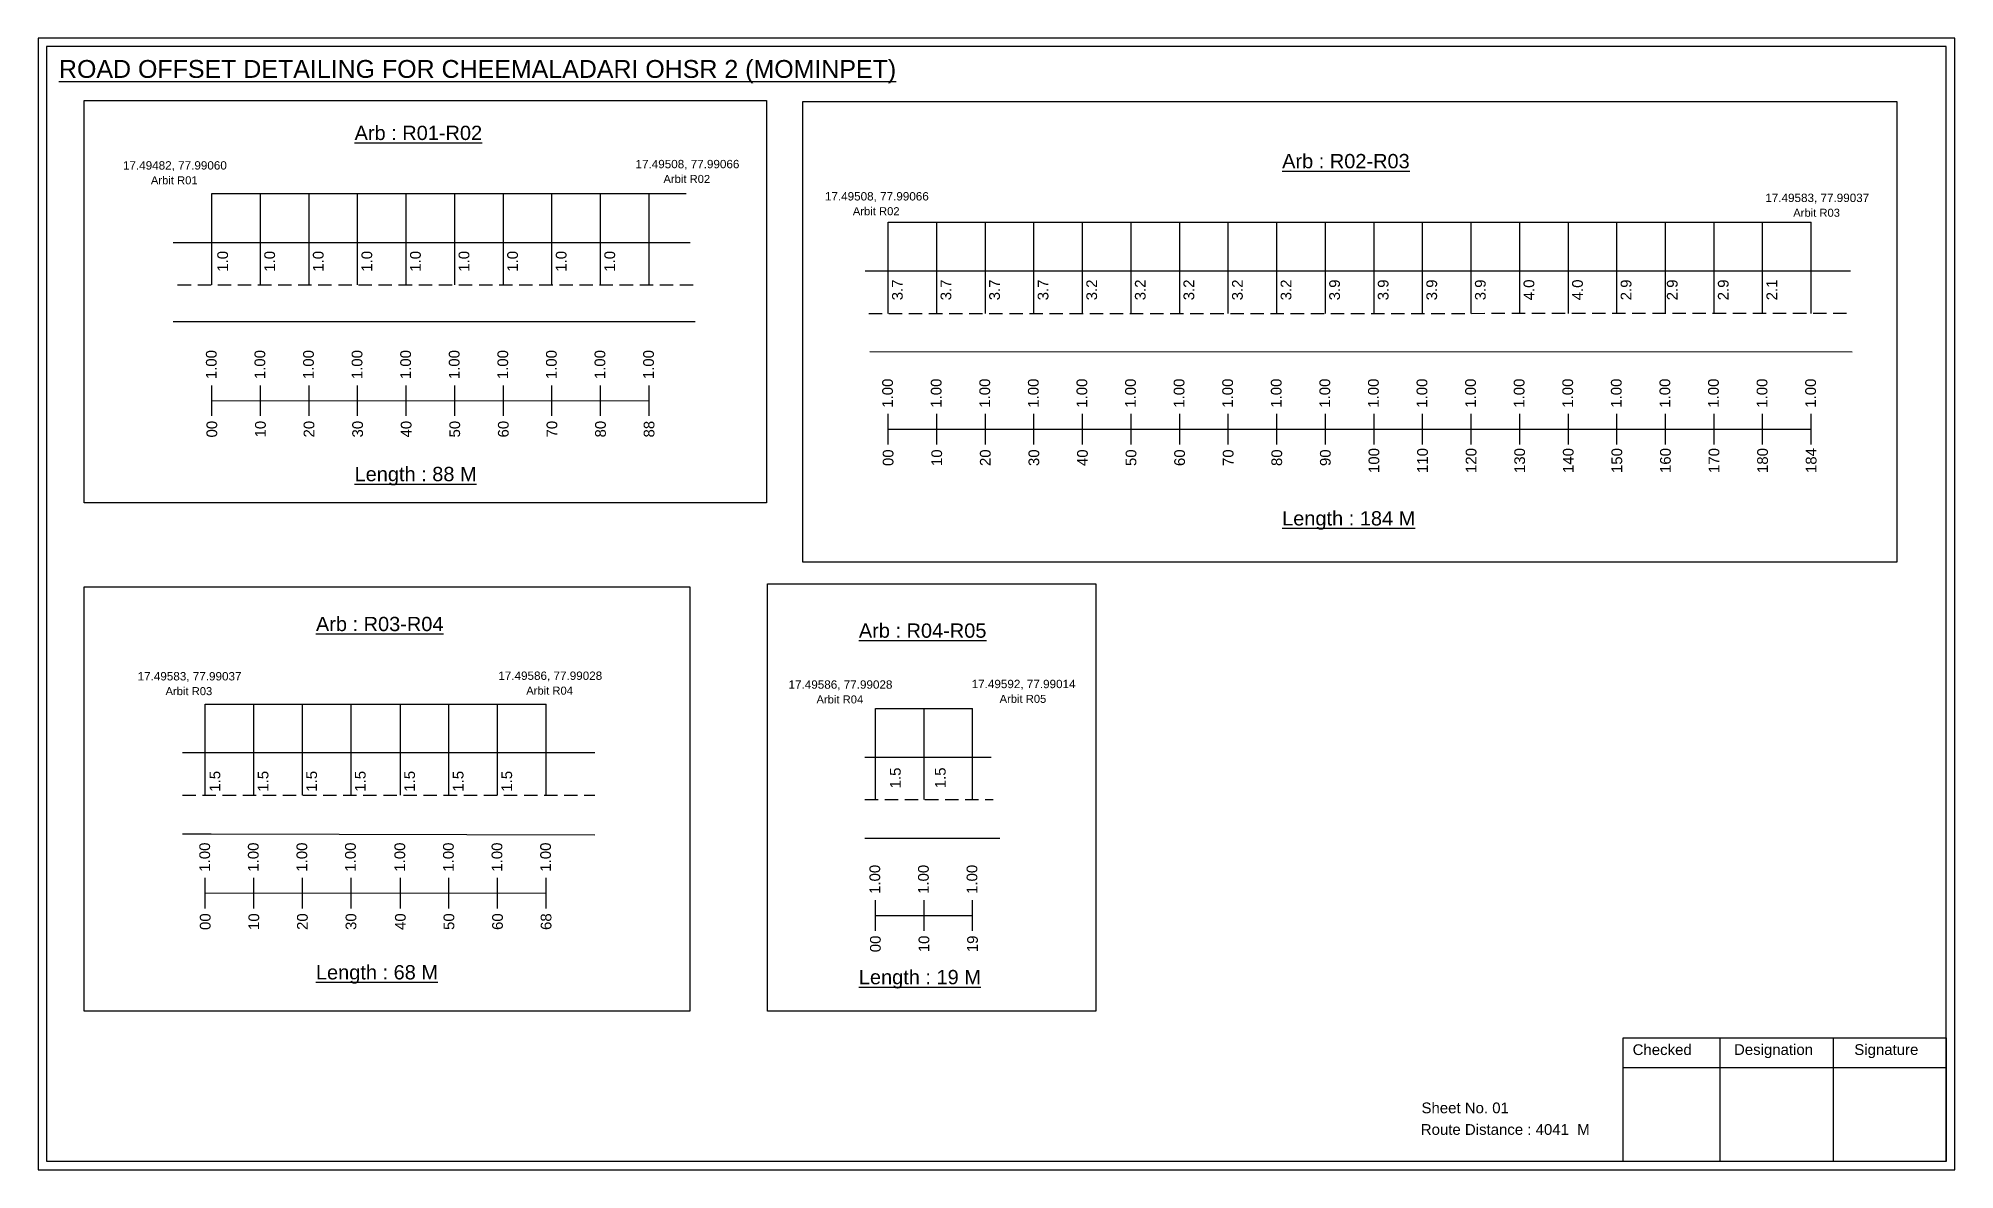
# Model space of a CAD drawing. Header units: inches. Extents: x -117 to 51867, y -12715 to 3423.
# Drawn here: x 28902 to 29438, y -2197 to -1881 of the extents above; entities that cross this region are included whole.
import ezdxf

# ---------------------------------------------------------------- set-up
doc = ezdxf.new("R2010")
doc.units = ezdxf.units.IN
doc.header["$MEASUREMENT"] = 0
doc.linetypes.add('DASHED2', pattern=[0.375, 0.25, -0.125])
doc.layers.add('PDF_Geometry', color=7, linetype='Continuous')
doc.layers.add('PDF_Text', color=5, linetype='Continuous')
doc.styles.add('PDF Arial', font='arial.ttf')
doc.styles.get("Standard").update_dxf_attribs({"font": 'arial.ttf'})

msp = doc.modelspace()

# ---------------------------------------------------------------- texts
at = {"color": 242, "true_color": 0xcd2027}
for s, height, p in [('%%UROAD OFFSET DETAILING FOR CHEEMALADARI OHSR 2 (MOMINPET)', 5, (28907.74, -1891.58)), ('%%UArb : R01-R02', 4, (28990.49, -1908.98)), ('%%UArb : R02-R03', 4, (29250.16, -1916.88)), ('%%ULength : 88 M', 4, (28990.49, -2004.48)), ('%%ULength : 184 M', 4, (29250.16, -2016.88)), ('%%UArb : R03-R04', 4, (28979.67, -2046.46)), ('%%UArb : R04-R05', 4, (29131.66, -2048.31)), ('%%ULength : 68 M', 4, (28979.67, -2143.96)), ('%%ULength : 19 M', 4, (29131.66, -2145.31))]:
    msp.add_text(s, height=height, dxfattribs=at).set_placement(p)
at = {"color": 5}
for s, height, p in [('17.49482, 77.99060', 2.34, (28925.65, -1917.25)), ('17.49508, 77.99066', 2.34, (29069.14, -1916.88)), ('Arbit R01', 2.246, (28933.47, -1921.38)), ('Arbit R02', 2.246, (29076.96, -1921)), ('17.49508, 77.99066', 2.34, (29122.16, -1925.9)), ('17.49583, 77.99037', 2.34, (29385.42, -1926.33)), ('Arbit R02', 2.246, (29129.98, -1930.03)), ('Arbit R03', 2.246, (29393.24, -1930.46)), ('17.49583, 77.99037', 2.34, (28929.75, -2060.26)), ('17.49586, 77.99028', 2.34, (29030.73, -2060.11)), ('17.49592, 77.99014', 2.34, (29163.24, -2062.42)), ('Arbit R03', 2.246, (28937.57, -2064.38)), ('Arbit R04', 2.246, (29038.55, -2064.24)), ('17.49586, 77.99028', 2.34, (29111.98, -2062.58)), ('Arbit R04', 2.246, (29119.8, -2066.7)), ('Arbit R05', 2.246, (29171.06, -2066.54))]:
    msp.add_text(s, height=height, dxfattribs=at).set_placement(p)
for s, p in [('1.0', (28955.06, -1945.85)), ('1.0', (28968.22, -1945.85)), ('1.0', (28981.82, -1945.85)), ('1.0', (28995.42, -1945.85)), ('1.0', (29009.02, -1945.85)), ('1.0', (29022.62, -1945.85)), ('1.0', (29036.22, -1945.85)), ('1.0', (29049.82, -1945.85)), ('1.0', (29063.42, -1945.85)), ('3.7', (29143.94, -1953.85)), ('3.7', (29157.54, -1953.85)), ('3.7', (29171.14, -1953.85)), ('3.7', (29184.74, -1953.85)), ('3.2', (29198.34, -1953.85)), ('3.2', (29211.94, -1953.85)), ('3.2', (29225.54, -1953.85)), ('3.2', (29239.14, -1953.85)), ('3.2', (29252.74, -1953.85)), ('3.9', (29266.34, -1953.85)), ('3.9', (29279.94, -1953.85)), ('3.9', (29293.54, -1953.85)), ('3.9', (29307.14, -1953.85)), ('4.0', (29320.74, -1953.85)), ('4.0', (29334.34, -1953.85)), ('2.9', (29347.94, -1953.85)), ('2.9', (29360.86, -1953.85)), ('2.9', (29375.14, -1953.85)), ('2.1', (29388.74, -1953.85)), ('1.5', (28952.88, -2091.4)), ('1.5', (28966.37, -2091.4)), ('1.5', (28979.97, -2091.4)), ('1.5', (28993.57, -2091.4)), ('1.5', (29007.39, -2091.4)), ('1.5', (29020.99, -2091.4)), ('1.5', (29034.59, -2091.4)), ('1.5', (29143.38, -2090.48)), ('1.5', (29155.97, -2090.45))]:
    msp.add_text(s, height=3, rotation=90).set_placement(p)
at = {"color": 217, "true_color": 0x93278f}
for s, p in [('1.00', (28951.88, -1975.93)), ('1.00', (28965.48, -1975.93)), ('1.00', (28979.08, -1975.93)), ('1.00', (28992.68, -1975.93)), ('1.00', (29006.28, -1975.93)), ('1.00', (29019.88, -1975.93)), ('1.00', (29033.48, -1975.93)), ('1.00', (29047.08, -1975.93)), ('1.00', (29060.68, -1975.93)), ('1.00', (29074.28, -1975.93)), ('1.00', (29141.2, -1983.92)), ('1.00', (29154.8, -1983.92)), ('1.00', (29168.4, -1983.92)), ('1.00', (29182, -1983.92)), ('1.00', (29195.6, -1983.92)), ('1.00', (29209.2, -1983.92)), ('1.00', (29222.8, -1983.92)), ('1.00', (29236.4, -1983.92)), ('1.00', (29250, -1983.92)), ('1.00', (29263.6, -1983.92)), ('1.00', (29277.2, -1983.92)), ('1.00', (29290.8, -1983.92)), ('1.00', (29304.4, -1983.92)), ('1.00', (29318, -1983.92)), ('1.00', (29331.6, -1983.92)), ('1.00', (29345.2, -1983.92)), ('1.00', (29358.8, -1983.92)), ('1.00', (29372.4, -1983.92)), ('1.00', (29386, -1983.92)), ('1.00', (29399.6, -1983.92)), ('00', (28952.03, -1992.25)), ('10', (28965.63, -1992.25)), ('20', (28979.23, -1992.25)), ('30', (28992.83, -1992.25)), ('40', (29006.43, -1992.25)), ('50', (29020.03, -1992.25)), ('60', (29033.63, -1992.25)), ('70', (29047.23, -1992.25)), ('80', (29060.83, -1992.25)), ('88', (29074.43, -1992.25)), ('100', (29277.35, -2002.2)), ('110', (29290.95, -2002.2)), ('120', (29304.55, -2002.2)), ('130', (29318.15, -2002.2)), ('140', (29331.75, -2002.2)), ('150', (29345.35, -2002.2)), ('160', (29358.95, -2002.2)), ('170', (29372.55, -2002.2)), ('180', (29386.15, -2002.2)), ('184', (29399.75, -2002.2)), ('00', (29141.35, -2000.25)), ('10', (29154.95, -2000.25)), ('20', (29168.55, -2000.25)), ('30', (29182.15, -2000.25)), ('40', (29195.75, -2000.25)), ('50', (29209.35, -2000.25)), ('60', (29222.95, -2000.25)), ('70', (29236.55, -2000.25)), ('80', (29250.15, -2000.25)), ('90', (29263.75, -2000.25)), ('1.00', (28950.03, -2113.8)), ('1.00', (28963.63, -2113.8)), ('1.00', (28977.23, -2113.8)), ('1.00', (28990.83, -2113.8)), ('1.00', (29004.65, -2113.8)), ('1.00', (29018.25, -2113.8)), ('1.00', (29031.85, -2113.8)), ('1.00', (29045.45, -2113.8)), ('1.00', (29137.63, -2120.03)), ('1.00', (29151.23, -2120.03)), ('1.00', (29164.83, -2120.03)), ('00', (28950.18, -2130.12)), ('10', (28963.78, -2130.12)), ('20', (28977.38, -2130.12)), ('30', (28990.98, -2130.12)), ('40', (29004.8, -2130.12)), ('50', (29018.4, -2130.12)), ('60', (29032, -2130.12)), ('68', (29045.6, -2130.12)), ('00', (29137.78, -2136.35)), ('10', (29151.38, -2136.35)), ('19', (29164.98, -2136.35))]:
    msp.add_text(s, height=3, rotation=90, dxfattribs=at).set_placement(p)
for s, p in [('Sheet No. 01', (29289.17, -2181.42)), ('Route Distance : 4041  M', (29288.98, -2187.47))]:
    msp.add_text(s, height=3).set_placement(p)
at = {"layer": 'PDF_Text', "color": 7, "attachment_point": 7, "style": 'PDF Arial'}
for s, insert, char_height in [('Checked', (29348.28, -2165.17), 3.001), ('Designation', (29376.65, -2166), 3.0006), ('Signature', (29410.33, -2166), 3.001)]:
    msp.add_mtext(s, dxfattribs=dict(at, insert=insert, char_height=char_height))

# ---------------------------------------------------------------- linework, layer by layer
at = {"color": 5}
for p, q in [((28950.55, -1923.99), (29083.33, -1923.99)), ((29139.88, -1932), (29398.28, -1931.98)), ((28948.7, -2066.87), (29044.12, -2066.86)), ((29136.31, -2068.09), (29163.51, -2068.09))]:
    msp.add_line(p, q, dxfattribs=at)
for p, q in [((28950.55, -1949.53), (28950.55, -1923.99)), ((28964.15, -1949.53), (28964.15, -1923.99)), ((28977.75, -1949.53), (28977.75, -1923.99)), ((28991.35, -1949.53), (28991.35, -1923.99)), ((29004.95, -1949.53), (29004.95, -1923.99)), ((29018.55, -1949.53), (29018.55, -1923.99)), ((29032.15, -1949.53), (29032.15, -1923.99)), ((29045.75, -1949.53), (29045.75, -1923.99)), ((29059.35, -1949.53), (29059.35, -1923.99)), ((29072.95, -1949.53), (29072.95, -1923.99)), ((29139.88, -1957.52), (29139.88, -1931.98)), ((29153.48, -1957.52), (29153.48, -1931.98)), ((29167.08, -1957.52), (29167.08, -1931.98)), ((29180.68, -1957.52), (29180.68, -1931.98)), ((29194.28, -1957.52), (29194.28, -1931.98)), ((29207.88, -1957.52), (29207.88, -1931.98)), ((29221.48, -1957.52), (29221.48, -1931.98)), ((29235.08, -1957.52), (29235.08, -1931.98)), ((29248.68, -1957.52), (29248.68, -1931.98)), ((29262.28, -1957.52), (29262.28, -1931.98)), ((29275.88, -1957.52), (29275.88, -1931.98)), ((29289.48, -1957.52), (29289.48, -1931.98)), ((29303.08, -1957.52), (29303.08, -1931.98)), ((29316.68, -1957.52), (29316.68, -1931.98)), ((29330.28, -1957.52), (29330.28, -1931.98)), ((29343.88, -1957.52), (29343.88, -1931.98)), ((29357.48, -1957.52), (29357.48, -1931.98)), ((29371.08, -1957.52), (29371.08, -1931.98)), ((29384.68, -1957.52), (29384.68, -1931.98)), ((29398.28, -1957.52), (29398.28, -1931.98)), ((28939.68, -1937.65), (29084.46, -1937.65)), ((29133.46, -1945.64), (29409.26, -1945.64)), ((29085.87, -1959.83), (28939.68, -1959.83)), ((29134.71, -1968.2), (29409.71, -1968.24)), ((28948.7, -2092.4), (28948.7, -2066.86)), ((28962.3, -2092.4), (28962.3, -2066.86)), ((28975.9, -2092.4), (28975.9, -2066.86)), ((28989.5, -2092.4), (28989.5, -2066.86)), ((29003.32, -2092.4), (29003.32, -2066.86)), ((29016.92, -2092.4), (29016.92, -2066.86)), ((29030.52, -2092.4), (29030.52, -2066.86)), ((29044.12, -2092.4), (29044.12, -2066.86)), ((29136.31, -2093.62), (29136.31, -2068.09)), ((29149.91, -2093.62), (29149.91, -2068.09)), ((29163.51, -2093.62), (29163.51, -2068.09)), ((29057.72, -2080.51), (28942.3, -2080.51)), ((29133.3, -2081.74), (29168.73, -2081.74)), ((28942.3, -2103.2), (28950.35, -2103.2)), ((28950.35, -2103.2), (29057.72, -2103.5)), ((29133.3, -2104.42), (29171.12, -2104.42))]:
    msp.add_line(p, q)
at = {"linetype": 'DASHED2', "ltscale": 15}
for p, q in [((28940.95, -1949.53), (29085.31, -1949.53)), ((29134.42, -1957.52), (29408.46, -1957.48)), ((28942.3, -2092.4), (29057.72, -2092.4)), ((29133.3, -2093.62), (29169.22, -2093.62))]:
    msp.add_line(p, q, dxfattribs=at)
at = {"color": 217, "true_color": 0x93278f}
for p, q in [((28950.55, -1986.23), (28950.55, -1977.67)), ((28964.15, -1986.23), (28964.15, -1977.67)), ((28977.75, -1986.23), (28977.75, -1977.67)), ((28991.35, -1986.23), (28991.35, -1977.67)), ((29004.95, -1986.23), (29004.95, -1977.67)), ((29018.55, -1986.23), (29018.55, -1977.67)), ((29032.15, -1986.23), (29032.15, -1977.67)), ((29045.75, -1986.23), (29045.75, -1977.67)), ((29059.35, -1986.23), (29059.35, -1977.67)), ((29072.95, -1986.23), (29072.95, -1977.67)), ((28950.55, -1981.96), (29072.95, -1981.93)), ((29139.88, -1994.22), (29139.88, -1985.66)), ((29139.88, -1989.95), (29398.28, -1989.9)), ((29153.48, -1994.22), (29153.48, -1985.66)), ((29167.08, -1994.22), (29167.08, -1985.66)), ((29180.68, -1994.22), (29180.68, -1985.66)), ((29194.28, -1994.22), (29194.28, -1985.66)), ((29207.88, -1994.22), (29207.88, -1985.66)), ((29221.48, -1994.22), (29221.48, -1985.66)), ((29235.08, -1994.22), (29235.08, -1985.66)), ((29248.68, -1994.22), (29248.68, -1985.66)), ((29262.28, -1994.22), (29262.28, -1985.66)), ((29275.88, -1994.22), (29275.88, -1985.66)), ((29289.48, -1994.22), (29289.48, -1985.66)), ((29303.08, -1994.22), (29303.08, -1985.66)), ((29316.68, -1994.22), (29316.68, -1985.66)), ((29330.28, -1994.22), (29330.28, -1985.66)), ((29343.88, -1994.22), (29343.88, -1985.66)), ((29357.48, -1994.22), (29357.48, -1985.66)), ((29371.08, -1994.22), (29371.08, -1985.66)), ((29384.68, -1994.22), (29384.68, -1985.66)), ((29398.28, -1994.22), (29398.28, -1985.66)), ((28948.7, -2124.09), (28948.7, -2115.54)), ((28962.3, -2124.09), (28962.3, -2115.54)), ((28975.9, -2124.09), (28975.9, -2115.54)), ((28989.5, -2124.09), (28989.5, -2115.54)), ((29003.32, -2124.09), (29003.32, -2115.54)), ((29016.92, -2124.09), (29016.92, -2115.54)), ((29030.52, -2124.09), (29030.52, -2115.54)), ((29044.12, -2124.09), (29044.12, -2115.54)), ((28948.7, -2119.82), (29044.12, -2119.76)), ((29136.31, -2130.32), (29136.31, -2121.76)), ((29149.91, -2130.32), (29149.91, -2121.77)), ((29163.51, -2130.32), (29163.51, -2121.77)), ((29136.31, -2126.05), (29163.51, -2126.05))]:
    msp.add_line(p, q, dxfattribs=at)
for points in [[(28914.78, -1897.87), (29105.79, -1897.87), (29105.79, -2010.55), (28914.78, -2010.55)], [(29116.02, -1898.2), (29422.27, -1898.2), (29422.27, -2027.19), (29116.02, -2027.19)], [(28914.78, -2034.03), (29084.39, -2034.03), (29084.39, -2152.85), (28914.78, -2152.85)], [(29106.09, -2033.25), (29198.04, -2033.25), (29198.04, -2152.85), (29106.09, -2152.85)]]:
    msp.add_lwpolyline(points, close=True)
at = {"layer": 'PDF_Geometry'}
for points in [[(28901.96, -1880.51), (28901.96, -2197.22), (29438.43, -2197.22), (29438.43, -1880.51)], [(28904.28, -1882.84), (28904.28, -2194.8), (29436.01, -2194.8), (29436.01, -1882.84)]]:
    msp.add_lwpolyline(points, close=True, dxfattribs=at)
at = {"layer": 'PDF_Geometry', "color": 242, "true_color": 0xcc1f26}
msp.add_lwpolyline([(29436.01, -2194.89), (29345.67, -2194.89), (29345.67, -2160.28), (29436.01, -2160.28)], close=True, dxfattribs=at)
for points in [[(29372.65, -2160.28), (29372.65, -2194.89)], [(29404.38, -2160.28), (29404.38, -2194.89)], [(29345.67, -2168.66), (29436.01, -2168.66)]]:
    msp.add_lwpolyline(points, dxfattribs=at)

msp.set_redraw_order([(e.dxf.handle, doc.entitydb.next_handle()) for e in msp.query("TEXT MTEXT ATTDEF DIMENSION ARC_DIMENSION")])  # texts and dimensions are drawn at this point

doc.saveas('drawing.dxf')
